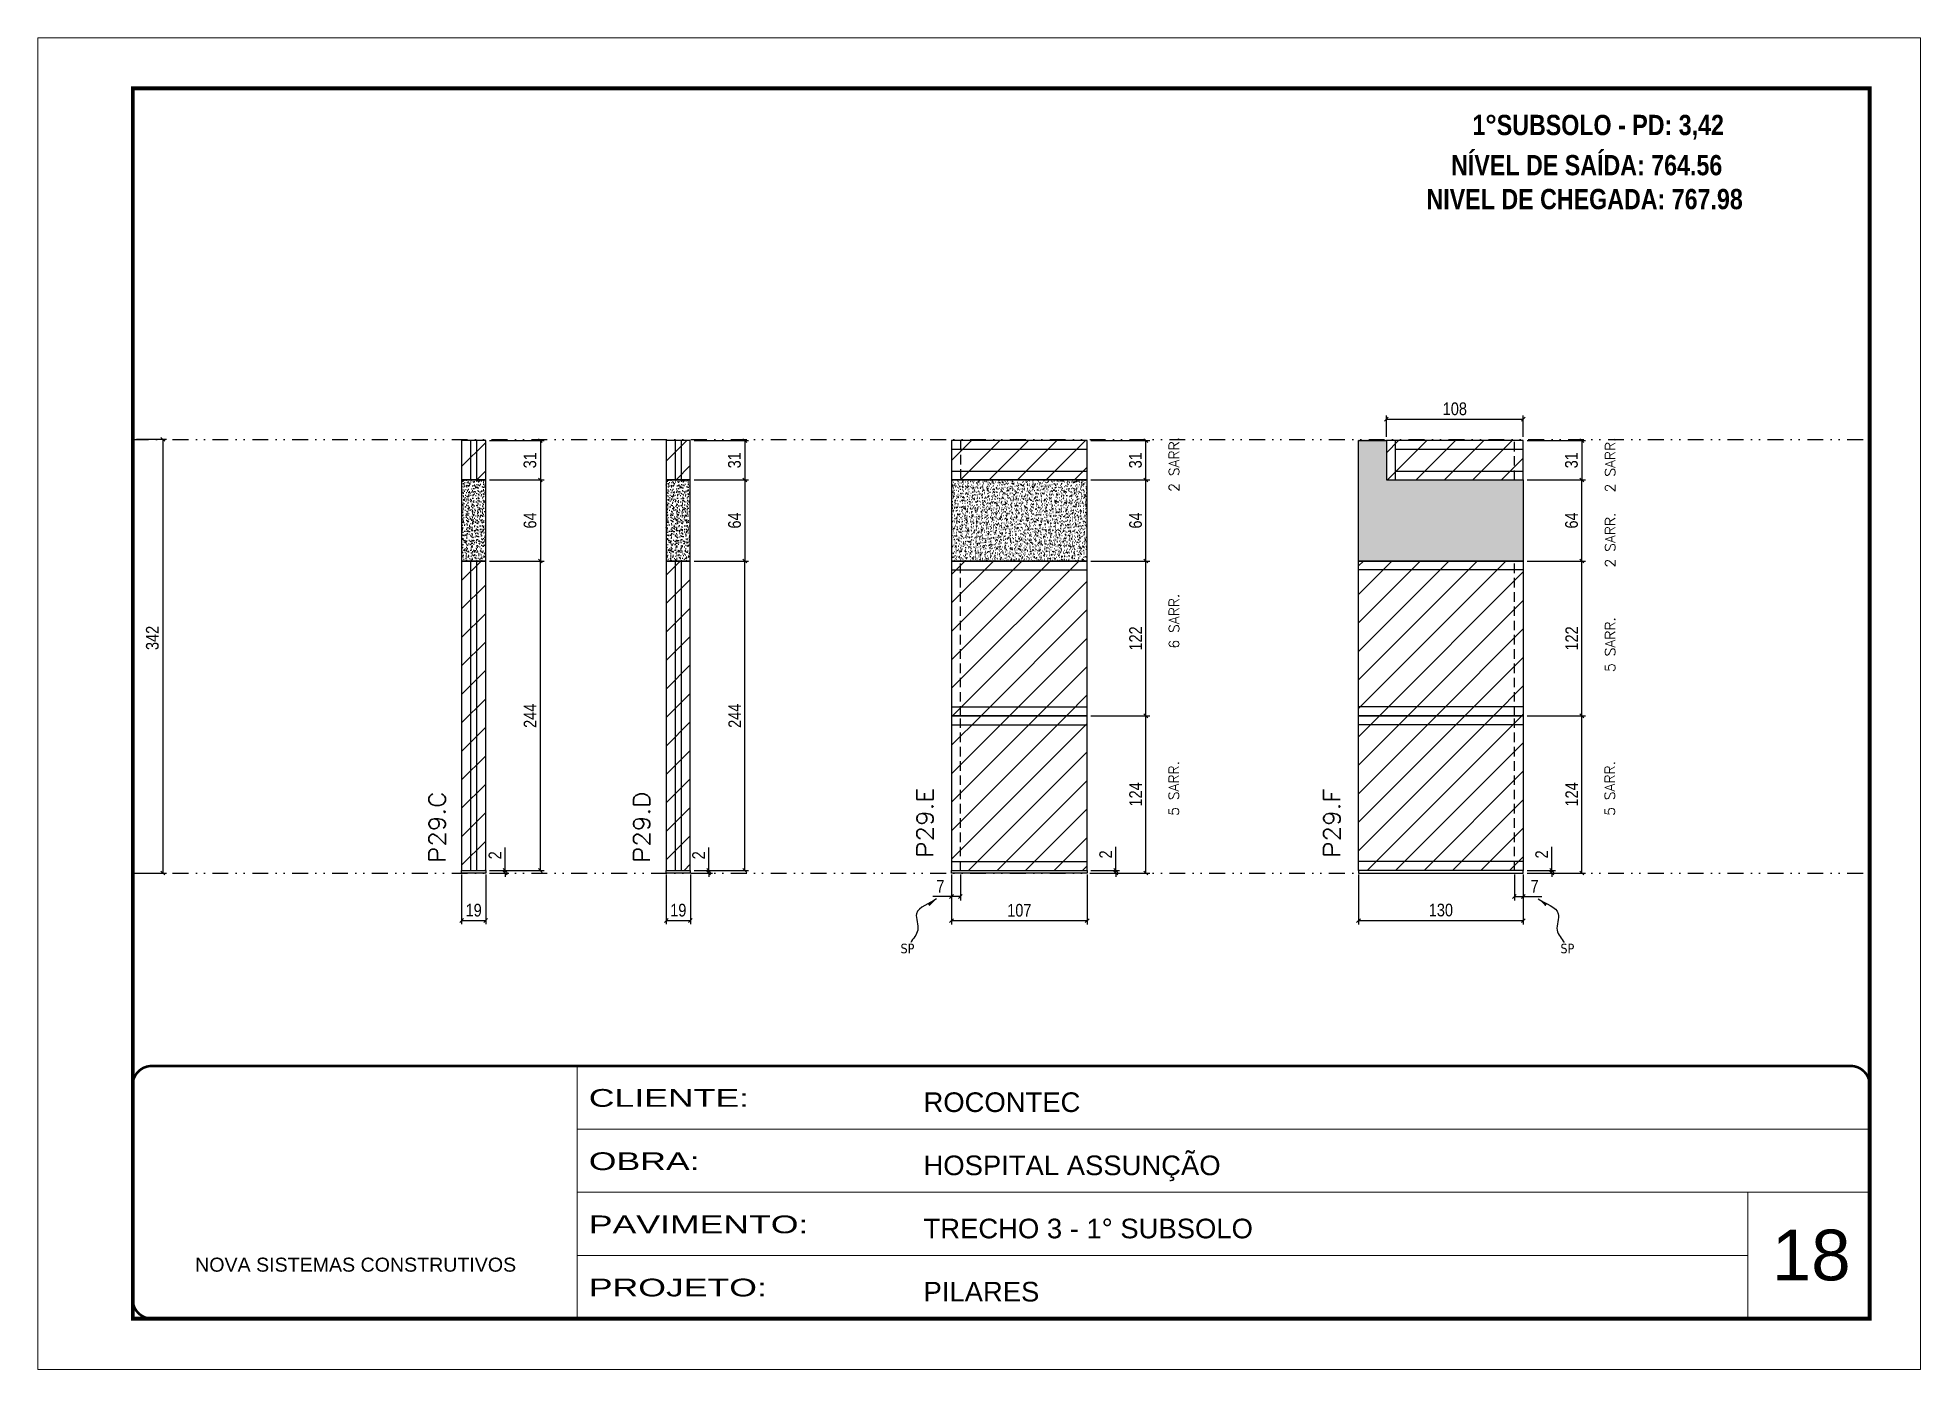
# Model space of a CAD drawing. Extents: x 2102 to 8383, y -13264 to 2718.
# Drawn here: x 3701 to 5186, y -2927 to -1877 of the extents above; entities that cross this region are included whole.
import ezdxf

# ---------------------------------------------------------------- set-up
doc = ezdxf.new("R2010")
doc.units = 0
for name, pattern in [('CONTINUO', [0]), ('DASHED', [0.75, 0.5, -0.25]), ('DIVIDE2', [0.625, 0.25, -0.125, 0, -0.125, 0, -0.125]), ('HIDDEN', [0.375, 0.25, -0.125])]:
    doc.linetypes.add(name, pattern=pattern)
for name, color, linetype, lineweight in [('CARIMBO', 255, 'Continuous', 9), ('Folhas', 255, 'Continuous', 9), ('Hachura', 251, 'Continuous', 9), ('SARRAFO DE PRESSAO', 251, 'DASHED', 9), ('Texto Seção', 7, 'Continuous', 15)]:
    doc.layers.add(name, color=color, linetype=linetype, lineweight=lineweight)
for name, color, linetype in [('COTA', 241, 'Continuous'), ('cotas', 4, 'Continuous'), ('NOMENCLATURA', 7, 'Continuous'), ('Nível', 160, 'Continuous'), ('Painéis', 200, 'Continuous'), ('SARR_2.2x7', 40, 'Continuous'), ('Sarrafo de Pressão', 42, 'HIDDEN'), ('texto', 7, 'Continuous')]:
    doc.layers.add(name, color=color, linetype=linetype)
doc.styles.add('ARIAL', font='arial.ttf')
doc.styles.add('COTA TECNICA', font='techl___.ttf', dxfattribs={"height": 10})
doc.styles.add('COTA TECNICA-50', font='techl___.ttf', dxfattribs={"height": 10})
doc.styles.add('REGUA-120', font='ROMANS.shx', dxfattribs={"height": 15})
doc.styles.add('ROMANC', font='techb___.ttf', dxfattribs={"height": 2.5})
doc.styles.add('ROMANS', font='romans.shx')
doc.styles.get("Standard").update_dxf_attribs({"font": 'arial.ttf'})
doc.styles.add('Tecnologia', font='')
doc.styles.get('Tecnologia').set_extended_font_data('Forgotten Futurist')
doc.dimstyles.new('COTA PAINEL-50', dxfattribs={"dimtxt": 10, "dimasz": 3, "dimexe": 3, "dimexo": 3, "dimgap": 3, "dimtad": 1, "dimdec": 1, "dimzin": 12, "dimdsep": 46, "dimtxsty": 'COTA TECNICA-50', "dimblk1": 'OBLIQUE', "dimblk2": 'OBLIQUE', "dimsah": 1, "dimcen": 0.9, "dimclrd": 4, "dimclre": 4, "dimclrt": 240, "dimadec": 1, "dimazin": 3, "dimtfac": 1, "dimtdec": 1, "dimtmove": 0, "dimatfit": 3, "dimfxl": 1, "dimtolj": 1, "dimtzin": 12, "dimarcsym": 0})
doc.dimstyles.new('PAINEL', dxfattribs={"dimtxt": 10, "dimasz": 3, "dimexe": 3, "dimexo": 3, "dimgap": 3, "dimtad": 1, "dimdec": 1, "dimzin": 12, "dimdsep": 46, "dimtxsty": 'COTA TECNICA', "dimblk1": 'OBLIQUE', "dimblk2": 'OBLIQUE', "dimsah": 1, "dimcen": 0.9, "dimclrd": 4, "dimclre": 4, "dimclrt": 240, "dimadec": 1, "dimazin": 3, "dimtfac": 1, "dimtdec": 1, "dimtmove": 0, "dimatfit": 3, "dimfxl": 1, "dimtolj": 1, "dimtzin": 12, "dimarcsym": 0})
doc.dimstyles.get("Standard").update_dxf_attribs({"dimtxt": 0.18, "dimasz": 0.18, "dimexe": 0.18, "dimexo": 0.0625, "dimgap": 0.09, "dimtad": 0, "dimtih": 1, "dimtoh": 1, "dimdec": 4, "dimzin": 0, "dimdsep": 46, "dimtxsty": 'Standard', "dimcen": 0.09, "dimadec": 0, "dimazin": 0, "dimtfac": 1, "dimtdec": 4, "dimtofl": 0, "dimtmove": 0, "dimatfit": 3, "dimfxl": 1, "dimtolj": 1, "dimtzin": 0, "dimarcsym": 0})
pattern_1 = [(45, (-126918.716, -32522.603), (-11.2253202, 11.2253202), [])]

msp = doc.modelspace()

# ---------------------------------------------------------------- texts
at = {"layer": 'CARIMBO', "style": 'ARIAL'}
msp.add_text('18', height=40, dxfattribs=at).set_placement((5068.64, -2856.55))
at = {"layer": 'NOMENCLATURA', "color": 2, "linetype": 'ByBlock', "style": 'ROMANC'}
for s, p in [('1°SUBSOLO - PD: 3,42', (4832.5, -1953.54)), ('NÍVEL DE SAÍDA: 764.56', (4815.69, -1985.21)), ('NIVEL DE CHEGADA: 767.98', (4796.26, -2011.97))]:
    msp.add_text(s, height=16, dxfattribs=at).set_placement(p)
at = {"layer": 'texto', "color": 0, "char_height": 7.5, "attachment_point": 5}
for insert in [(4386.86, -2594.91), (4907.37, -2594.91)]:
    msp.add_mtext('{\\fTahoma|b0|i0|c0|p34;\\C4;SP}', dxfattribs=dict(at, insert=insert))
at = {"layer": 'Texto Seção', "linetype": 'Continuous', "style": 'ROMANS'}
for s, p in [('2 SARR.', (4601.14, -2234.77)), ('2 SARR.', (4945.1, -2235.23)), ('2 SARR.', (4945.1, -2294.42)), ('6 SARR.', (4601.14, -2358.38)), ('5 SARR.', (4945.1, -2376.84)), ('5 SARR.', (4600.95, -2490.25)), ('5 SARR.', (4944.9, -2490.25))]:
    msp.add_text(s, height=8, rotation=90, dxfattribs=at).set_placement(p)
at = {"layer": 'Texto Seção', "style": 'REGUA-120', "width": 1.1}
for s, p in [('P29.C', (4022.43, -2527.52)), ('P29.D', (4183.78, -2527.52)), ('P29.E', (4407.17, -2523.35)), ('P29.F', (4728.13, -2523.35))]:
    msp.add_text(s, height=13, rotation=90, dxfattribs=at).set_placement(p)

# ---------------------------------------------------------------- blocks, each defined once
blk = doc.blocks.new('9999999999')
at = {"color": 30, "linetype": 'CONTINUO'}
for p, q in [((98564.6, 34230.2), (98564.6, 34429.4)), ((98564.6, 34379.6), (99584, 34379.6)), ((98564.6, 34329.8), (99488, 34329.8)), ((99584, 34329.8), (99488, 34329.8)), ((99488, 34329.8), (99488, 34230.2)), ((98564.6, 34280), (99488, 34280))]:
    blk.add_line(p, q, dxfattribs=at)
at = {"color": 30, "linetype": 'CONTINUO', "const_width": 2}
blk.add_lwpolyline([(99584, 34230.2), (99584, 34414.4, 0.414214), (99569, 34429.4), (98229, 34429.4, 0.414214), (98214, 34414.4), (98214, 34245.2, 0.414214), (98229, 34230.2), (99584, 34230.2)], format="xyb", dxfattribs=at)
at = {"layer": 'Folhas'}
blk.add_lwpolyline([(98139, 34190.2), (99624, 34190.2), (99624, 35240.2), (98139, 35240.2)], close=True, dxfattribs=at)
at = {"layer": 'Folhas', "color": 30, "const_width": 3}
blk.add_lwpolyline([(98214, 34230.2), (99584, 34230.2), (99584, 35200.2), (98214, 35200.2)], close=True, dxfattribs=at)
at = {"color": 7, "linetype": 'Continuous', "ltscale": 5, "style": 'ARIAL'}
for s, height, p in [('ROCONTEC', 15.48, (98837.7, 34393.1)), ('HOSPITAL ASSUNÇÃO', 15.483, (98837.7, 34343.3)), ('TRECHO 3 - 1° SUBSOLO', 15.483, (98837.7, 34293.5)), ('NOVA SISTEMAS CONSTRUTIVOS', 11.059, (98263.2, 34267.2)), ('PILARES', 15.48, (98837.7, 34243.7))]:
    blk.add_text(s, height=height, dxfattribs=at).set_placement(p)
at = {"layer": 'Folhas', "color": 7, "style": 'Tecnologia', "width": 1.5}
for s, p in [('CLIENTE:', (98573.7, 34397.2)), ('OBRA:', (98573.7, 34347.3)), ('PAVIMENTO:', (98573.7, 34297.5)), ('PROJETO:', (98573.7, 34247.7))]:
    blk.add_text(s, height=14, dxfattribs=at).set_placement(p)
blk = doc.blocks.new('_Oblique')
at = {"color": 0, "linetype": 'ByBlock', "lineweight": -2}
blk.add_line((-0.5, -0.5), (0.5, 0.5), dxfattribs=at)
blk = doc.blocks.new('*D1026')
at = {"layer": 'cotas', "color": 4, "linetype": 'ByBlock', "lineweight": -2, "transparency": 16777216}
for p, q in [((3778.8, -2193.4), (3802.5, -2193.4)), ((3799.5, -2193.4), (3799.5, -2535.4)), ((3778.8, -2535.4), (3802.5, -2535.4))]:
    blk.add_line(p, q, dxfattribs=at)
at = {"layer": 'Defpoints', "color": 0, "linetype": 'ByBlock', "transparency": 16777216}
for p in [(3775.8, -2193.4), (3775.8, -2535.4), (3799.5, -2535.4)]:
    blk.add_point(p, dxfattribs=at)
at = {"layer": 'cotas', "color": 4, "linetype": 'ByBlock', "lineweight": -2, "transparency": 16777216, "xscale": 3, "yscale": 3, "zscale": 3}
for p, rotation in [((3799.5, -2193.4), 90), ((3799.5, -2535.4), 270)]:
    blk.add_blockref('_Oblique', p, dxfattribs=dict(at, rotation=rotation))
at = {"layer": 'cotas', "color": 240, "linetype": 'ByBlock', "transparency": 16777216, "insert": (3791.3, -2350), "char_height": 10, "attachment_point": 5, "rotation": 90, "style": 'COTA TECNICA'}
blk.add_mtext('\\A1;342', dxfattribs=at)
blk = doc.blocks.new('*D228')
at = {"layer": 'COTA', "color": 4, "lineweight": -2, "transparency": 16777216}
for p, q in [((4421.6, -2536.4), (4421.6, -2575.9)), ((4528.6, -2536.4), (4528.6, -2575.9)), ((4421.6, -2572.9), (4528.6, -2572.9))]:
    blk.add_line(p, q, dxfattribs=at)
at = {"layer": 'Defpoints', "color": 0, "transparency": 16777216}
for p in [(4421.6, -2533.4), (4528.6, -2533.4), (4528.6, -2572.9)]:
    blk.add_point(p, dxfattribs=at)
at = {"layer": 'COTA', "color": 4, "lineweight": -2, "transparency": 16777216, "xscale": 3, "yscale": 3, "zscale": 3, "rotation": 180}
blk.add_blockref('_Oblique', (4421.6, -2572.9), dxfattribs=at)
at = {"layer": 'COTA', "color": 4, "lineweight": -2, "transparency": 16777216, "xscale": 3, "yscale": 3, "zscale": 3}
blk.add_blockref('_Oblique', (4528.6, -2572.9), dxfattribs=at)
at = {"layer": 'COTA', "color": 240, "transparency": 16777216, "insert": (4475.1, -2564.8), "char_height": 10, "attachment_point": 5, "style": 'COTA TECNICA'}
blk.add_mtext('\\A1;107', dxfattribs=at)
blk = doc.blocks.new('*D229')
at = {"layer": 'COTA', "color": 4, "lineweight": -2, "transparency": 16777216}
for p, q in [((4531.6, -2225.4), (4577.9, -2225.4)), ((4574.9, -2289.4), (4574.9, -2225.4)), ((4531.6, -2289.4), (4577.9, -2289.4))]:
    blk.add_line(p, q, dxfattribs=at)
at = {"layer": 'Defpoints', "color": 0, "transparency": 16777216}
for p in [(4528.6, -2225.4), (4574.9, -2225.4), (4528.6, -2289.4)]:
    blk.add_point(p, dxfattribs=at)
at = {"layer": 'COTA', "color": 4, "lineweight": -2, "transparency": 16777216, "xscale": 3, "yscale": 3, "zscale": 3}
for p, rotation in [((4574.9, -2225.4), 90), ((4574.9, -2289.4), 270)]:
    blk.add_blockref('_Oblique', p, dxfattribs=dict(at, rotation=rotation))
at = {"layer": 'COTA', "color": 240, "transparency": 16777216, "insert": (4566.8, -2257.4), "char_height": 10, "attachment_point": 5, "rotation": 90, "style": 'COTA TECNICA'}
blk.add_mtext('\\A1;64', dxfattribs=at)
blk = doc.blocks.new('*D230')
at = {"layer": 'COTA', "color": 4, "lineweight": -2, "transparency": 16777216}
for p, q in [((4421.6, -2538.4), (4421.6, -2556.9)), ((4428.6, -2536.4), (4428.6, -2556.9)), ((4421.6, -2553.9), (4406.9, -2553.9)), ((4428.6, -2553.9), (4421.6, -2553.9))]:
    blk.add_line(p, q, dxfattribs=at)
at = {"layer": 'Defpoints', "color": 0, "transparency": 16777216}
for p in [(4421.6, -2535.4), (4428.6, -2533.4), (4421.6, -2553.9)]:
    blk.add_point(p, dxfattribs=at)
at = {"layer": 'COTA', "color": 4, "lineweight": -2, "transparency": 16777216, "xscale": 3, "yscale": 3, "zscale": 3, "rotation": 180}
blk.add_blockref('_Oblique', (4421.6, -2553.9), dxfattribs=at)
at = {"layer": 'COTA', "color": 4, "lineweight": -2, "transparency": 16777216, "xscale": 3, "yscale": 3, "zscale": 3}
blk.add_blockref('_Oblique', (4428.6, -2553.9), dxfattribs=at)
at = {"layer": 'COTA', "color": 240, "transparency": 16777216, "insert": (4412.8, -2545.9), "char_height": 10, "attachment_point": 5, "style": 'COTA TECNICA-50'}
blk.add_mtext('\\A1;7', dxfattribs=at)
blk = doc.blocks.new('*D231')
at = {"layer": 'COTA', "color": 4, "lineweight": -2, "transparency": 16777216}
for p, q in [((4531.6, -2411.4), (4577.9, -2411.4)), ((4574.9, -2535.4), (4574.9, -2411.4)), ((4531.6, -2535.4), (4577.9, -2535.4))]:
    blk.add_line(p, q, dxfattribs=at)
at = {"layer": 'Defpoints', "color": 0, "transparency": 16777216}
for p in [(4528.6, -2411.4), (4574.9, -2411.4), (4528.6, -2535.4)]:
    blk.add_point(p, dxfattribs=at)
at = {"layer": 'COTA', "color": 4, "lineweight": -2, "transparency": 16777216, "xscale": 3, "yscale": 3, "zscale": 3}
for p, rotation in [((4574.9, -2411.4), 90), ((4574.9, -2535.4), 270)]:
    blk.add_blockref('_Oblique', p, dxfattribs=dict(at, rotation=rotation))
at = {"layer": 'COTA', "color": 240, "transparency": 16777216, "insert": (4566.8, -2473.4), "char_height": 10, "attachment_point": 5, "rotation": 90, "style": 'COTA TECNICA-50'}
blk.add_mtext('\\A1;124', dxfattribs=at)
blk = doc.blocks.new('*D232')
at = {"layer": 'COTA', "color": 4, "lineweight": -2, "transparency": 16777216}
for p, q in [((4551.2, -2533.4), (4551.2, -2514.6)), ((4531.6, -2533.4), (4554.2, -2533.4)), ((4531.6, -2535.4), (4554.2, -2535.4)), ((4551.2, -2535.4), (4551.2, -2533.4)), ((4551.2, -2535.4), (4551.2, -2538.4))]:
    blk.add_line(p, q, dxfattribs=at)
at = {"layer": 'Defpoints', "color": 0, "transparency": 16777216}
for p in [(4528.6, -2533.4), (4528.6, -2535.4), (4551.2, -2535.4)]:
    blk.add_point(p, dxfattribs=at)
at = {"layer": 'COTA', "color": 4, "lineweight": -2, "transparency": 16777216, "xscale": 3, "yscale": 3, "zscale": 3}
for p, rotation in [((4551.2, -2533.4), 270), ((4551.2, -2535.4), 90)]:
    blk.add_blockref('_Oblique', p, dxfattribs=dict(at, rotation=rotation))
at = {"layer": 'COTA', "color": 240, "transparency": 16777216, "insert": (4543.2, -2520.7), "char_height": 10, "attachment_point": 5, "rotation": 90, "style": 'COTA TECNICA-50'}
blk.add_mtext('\\A1;2', dxfattribs=at)
blk = doc.blocks.new('*D233')
at = {"layer": 'COTA', "color": 4, "linetype": 'ByBlock', "lineweight": -2, "transparency": 16777216}
for p, q in [((4531.6, -2289.4), (4577.9, -2289.4)), ((4574.9, -2411.4), (4574.9, -2289.4)), ((4531.6, -2411.4), (4577.9, -2411.4))]:
    blk.add_line(p, q, dxfattribs=at)
at = {"layer": 'Defpoints', "color": 0, "linetype": 'ByBlock', "transparency": 16777216}
for p in [(4528.6, -2289.4), (4574.9, -2289.4), (4528.6, -2411.4)]:
    blk.add_point(p, dxfattribs=at)
at = {"layer": 'COTA', "color": 4, "linetype": 'ByBlock', "lineweight": -2, "transparency": 16777216, "xscale": 3, "yscale": 3, "zscale": 3}
for p, rotation in [((4574.9, -2289.4), 90), ((4574.9, -2411.4), 270)]:
    blk.add_blockref('_Oblique', p, dxfattribs=dict(at, rotation=rotation))
at = {"layer": 'COTA', "color": 240, "linetype": 'ByBlock', "transparency": 16777216, "insert": (4566.8, -2350.4), "char_height": 10, "attachment_point": 5, "rotation": 90, "style": 'COTA TECNICA'}
blk.add_mtext('\\A1;122', dxfattribs=at)
blk = doc.blocks.new('*D234')
at = {"layer": 'COTA', "color": 4, "lineweight": -2, "transparency": 16777216}
for p, q in [((4742.6, -2536.4), (4742.6, -2575.9)), ((4872.6, -2536.4), (4872.6, -2575.9)), ((4742.6, -2572.9), (4872.6, -2572.9))]:
    blk.add_line(p, q, dxfattribs=at)
at = {"layer": 'Defpoints', "color": 0, "transparency": 16777216}
for p in [(4742.6, -2533.4), (4872.6, -2533.4), (4872.6, -2572.9)]:
    blk.add_point(p, dxfattribs=at)
at = {"layer": 'COTA', "color": 4, "lineweight": -2, "transparency": 16777216, "xscale": 3, "yscale": 3, "zscale": 3, "rotation": 180}
blk.add_blockref('_Oblique', (4742.6, -2572.9), dxfattribs=at)
at = {"layer": 'COTA', "color": 4, "lineweight": -2, "transparency": 16777216, "xscale": 3, "yscale": 3, "zscale": 3}
blk.add_blockref('_Oblique', (4872.6, -2572.9), dxfattribs=at)
at = {"layer": 'COTA', "color": 240, "transparency": 16777216, "insert": (4807.6, -2564.6), "char_height": 10, "attachment_point": 5, "style": 'COTA TECNICA'}
blk.add_mtext('\\A1;130', dxfattribs=at)
blk = doc.blocks.new('*D235')
at = {"layer": 'COTA', "color": 4, "lineweight": -2, "transparency": 16777216}
for p, q in [((4875.6, -2225.4), (4921.8, -2225.4)), ((4918.8, -2289.4), (4918.8, -2225.4)), ((4875.6, -2289.4), (4921.8, -2289.4))]:
    blk.add_line(p, q, dxfattribs=at)
at = {"layer": 'Defpoints', "color": 0, "transparency": 16777216}
for p in [(4872.6, -2225.4), (4918.8, -2225.4), (4872.6, -2289.4)]:
    blk.add_point(p, dxfattribs=at)
at = {"layer": 'COTA', "color": 4, "lineweight": -2, "transparency": 16777216, "xscale": 3, "yscale": 3, "zscale": 3}
for p, rotation in [((4918.8, -2225.4), 90), ((4918.8, -2289.4), 270)]:
    blk.add_blockref('_Oblique', p, dxfattribs=dict(at, rotation=rotation))
at = {"layer": 'COTA', "color": 240, "transparency": 16777216, "insert": (4910.7, -2257.4), "char_height": 10, "attachment_point": 5, "rotation": 90, "style": 'COTA TECNICA'}
blk.add_mtext('\\A1;64', dxfattribs=at)
blk = doc.blocks.new('*D236')
at = {"layer": 'COTA', "color": 4, "lineweight": -2, "transparency": 16777216}
for p, q in [((4865.6, -2536.4), (4865.6, -2556.9)), ((4872.6, -2538.4), (4872.6, -2556.9)), ((4865.6, -2553.9), (4872.6, -2553.9)), ((4872.6, -2553.9), (4887.3, -2553.9))]:
    blk.add_line(p, q, dxfattribs=at)
at = {"layer": 'Defpoints', "color": 0, "transparency": 16777216}
for p in [(4865.6, -2533.4), (4872.6, -2535.4), (4872.6, -2553.9)]:
    blk.add_point(p, dxfattribs=at)
at = {"layer": 'COTA', "color": 4, "lineweight": -2, "transparency": 16777216, "xscale": 3, "yscale": 3, "zscale": 3, "rotation": 180}
blk.add_blockref('_Oblique', (4865.6, -2553.9), dxfattribs=at)
at = {"layer": 'COTA', "color": 4, "lineweight": -2, "transparency": 16777216, "xscale": 3, "yscale": 3, "zscale": 3}
blk.add_blockref('_Oblique', (4872.6, -2553.9), dxfattribs=at)
at = {"layer": 'COTA', "color": 240, "transparency": 16777216, "insert": (4881.5, -2545.9), "char_height": 10, "attachment_point": 5, "style": 'COTA TECNICA-50'}
blk.add_mtext('\\A1;7', dxfattribs=at)
blk = doc.blocks.new('*D237')
at = {"layer": 'COTA', "color": 4, "lineweight": -2, "transparency": 16777216}
for p, q in [((4875.6, -2411.4), (4921.8, -2411.4)), ((4918.8, -2535.4), (4918.8, -2411.4)), ((4875.6, -2535.4), (4921.8, -2535.4))]:
    blk.add_line(p, q, dxfattribs=at)
at = {"layer": 'Defpoints', "color": 0, "transparency": 16777216}
for p in [(4872.6, -2411.4), (4918.8, -2411.4), (4872.6, -2535.4)]:
    blk.add_point(p, dxfattribs=at)
at = {"layer": 'COTA', "color": 4, "lineweight": -2, "transparency": 16777216, "xscale": 3, "yscale": 3, "zscale": 3}
for p, rotation in [((4918.8, -2411.4), 90), ((4918.8, -2535.4), 270)]:
    blk.add_blockref('_Oblique', p, dxfattribs=dict(at, rotation=rotation))
at = {"layer": 'COTA', "color": 240, "transparency": 16777216, "insert": (4910.8, -2473.4), "char_height": 10, "attachment_point": 5, "rotation": 90, "style": 'COTA TECNICA-50'}
blk.add_mtext('\\A1;124', dxfattribs=at)
blk = doc.blocks.new('*D238')
at = {"layer": 'COTA', "color": 4, "lineweight": -2, "transparency": 16777216}
for p, q in [((4895.1, -2533.4), (4895.1, -2514.6)), ((4875.6, -2533.4), (4898.1, -2533.4)), ((4875.6, -2535.4), (4898.1, -2535.4)), ((4895.1, -2535.4), (4895.1, -2533.4)), ((4895.1, -2535.4), (4895.1, -2538.4))]:
    blk.add_line(p, q, dxfattribs=at)
at = {"layer": 'Defpoints', "color": 0, "transparency": 16777216}
for p in [(4872.6, -2533.4), (4872.6, -2535.4), (4895.1, -2535.4)]:
    blk.add_point(p, dxfattribs=at)
at = {"layer": 'COTA', "color": 4, "lineweight": -2, "transparency": 16777216, "xscale": 3, "yscale": 3, "zscale": 3}
for p, rotation in [((4895.1, -2533.4), 270), ((4895.1, -2535.4), 90)]:
    blk.add_blockref('_Oblique', p, dxfattribs=dict(at, rotation=rotation))
at = {"layer": 'COTA', "color": 240, "transparency": 16777216, "insert": (4887.1, -2520.7), "char_height": 10, "attachment_point": 5, "rotation": 90, "style": 'COTA TECNICA-50'}
blk.add_mtext('\\A1;2', dxfattribs=at)
blk = doc.blocks.new('*D239')
at = {"layer": 'COTA', "color": 4, "linetype": 'ByBlock', "lineweight": -2, "transparency": 16777216}
for p, q in [((4875.6, -2289.4), (4921.8, -2289.4)), ((4918.8, -2411.4), (4918.8, -2289.4)), ((4875.6, -2411.4), (4921.8, -2411.4))]:
    blk.add_line(p, q, dxfattribs=at)
at = {"layer": 'Defpoints', "color": 0, "linetype": 'ByBlock', "transparency": 16777216}
for p in [(4872.6, -2289.4), (4918.8, -2289.4), (4872.6, -2411.4)]:
    blk.add_point(p, dxfattribs=at)
at = {"layer": 'COTA', "color": 4, "linetype": 'ByBlock', "lineweight": -2, "transparency": 16777216, "xscale": 3, "yscale": 3, "zscale": 3}
for p, rotation in [((4918.8, -2289.4), 90), ((4918.8, -2411.4), 270)]:
    blk.add_blockref('_Oblique', p, dxfattribs=dict(at, rotation=rotation))
at = {"layer": 'COTA', "color": 240, "linetype": 'ByBlock', "transparency": 16777216, "insert": (4910.8, -2350.4), "char_height": 10, "attachment_point": 5, "rotation": 90, "style": 'COTA TECNICA'}
blk.add_mtext('\\A1;122', dxfattribs=at)
blk = doc.blocks.new('*D240')
at = {"layer": 'COTA', "color": 4, "lineweight": -2, "transparency": 16777216}
for p, q in [((4035.2, -2536.4), (4035.2, -2575.8)), ((4054.2, -2536.4), (4054.2, -2575.8)), ((4035.2, -2572.8), (4054.2, -2572.8))]:
    blk.add_line(p, q, dxfattribs=at)
at = {"layer": 'Defpoints', "color": 0, "transparency": 16777216}
for p in [(4035.2, -2533.4), (4054.2, -2533.4), (4054.2, -2572.8)]:
    blk.add_point(p, dxfattribs=at)
at = {"layer": 'COTA', "color": 4, "lineweight": -2, "transparency": 16777216, "xscale": 3, "yscale": 3, "zscale": 3, "rotation": 180}
blk.add_blockref('_Oblique', (4035.2, -2572.8), dxfattribs=at)
at = {"layer": 'COTA', "color": 4, "lineweight": -2, "transparency": 16777216, "xscale": 3, "yscale": 3, "zscale": 3}
blk.add_blockref('_Oblique', (4054.2, -2572.8), dxfattribs=at)
at = {"layer": 'COTA', "color": 240, "transparency": 16777216, "insert": (4044.7, -2564.7), "char_height": 10, "attachment_point": 5, "style": 'COTA TECNICA'}
blk.add_mtext('\\A1;19', dxfattribs=at)
blk = doc.blocks.new('*D241')
at = {"layer": 'COTA', "color": 4, "lineweight": -2, "transparency": 16777216}
for p, q in [((4069.5, -2533.4), (4069.5, -2515.3)), ((4057.2, -2533.4), (4072.5, -2533.4)), ((4057.2, -2535.4), (4072.5, -2535.4)), ((4069.5, -2535.4), (4069.5, -2533.4)), ((4069.5, -2535.4), (4069.5, -2538.4))]:
    blk.add_line(p, q, dxfattribs=at)
at = {"layer": 'Defpoints', "color": 0, "transparency": 16777216}
for p in [(4054.2, -2533.4), (4054.2, -2535.4), (4069.5, -2533.4)]:
    blk.add_point(p, dxfattribs=at)
at = {"layer": 'COTA', "color": 4, "lineweight": -2, "transparency": 16777216, "xscale": 3, "yscale": 3, "zscale": 3}
for p, rotation in [((4069.5, -2533.4), 270), ((4069.5, -2535.4), 90)]:
    blk.add_blockref('_Oblique', p, dxfattribs=dict(at, rotation=rotation))
at = {"layer": 'COTA', "color": 240, "transparency": 16777216, "insert": (4061.5, -2521.4), "char_height": 10, "attachment_point": 5, "rotation": 90, "style": 'COTA TECNICA-50'}
blk.add_mtext('\\A1;2', dxfattribs=at)
blk = doc.blocks.new('*D1027')
at = {"layer": 'COTA', "color": 4, "linetype": 'ByBlock', "lineweight": -2, "transparency": 16777216}
for p, q in [((4057.2, -2225.4), (4100.3, -2225.4)), ((4097.3, -2225.4), (4097.3, -2289.4)), ((4057.2, -2289.4), (4100.3, -2289.4))]:
    blk.add_line(p, q, dxfattribs=at)
at = {"layer": 'Defpoints', "color": 0, "linetype": 'ByBlock', "transparency": 16777216}
for p in [(4054.2, -2225.4), (4054.2, -2289.4), (4097.3, -2289.4)]:
    blk.add_point(p, dxfattribs=at)
at = {"layer": 'COTA', "color": 4, "linetype": 'ByBlock', "lineweight": -2, "transparency": 16777216, "xscale": 3, "yscale": 3, "zscale": 3}
for p, rotation in [((4097.3, -2225.4), 90), ((4097.3, -2289.4), 270)]:
    blk.add_blockref('_Oblique', p, dxfattribs=dict(at, rotation=rotation))
at = {"layer": 'COTA', "color": 240, "linetype": 'ByBlock', "transparency": 16777216, "insert": (4089.2, -2257.4), "char_height": 10, "attachment_point": 5, "rotation": 90, "style": 'COTA TECNICA'}
blk.add_mtext('\\A1;64', dxfattribs=at)
blk = doc.blocks.new('*D1028')
at = {"layer": 'COTA', "color": 4, "linetype": 'ByBlock', "lineweight": -2, "transparency": 16777216}
for p, q in [((4057.2, -2289.4), (4100.3, -2289.4)), ((4097.3, -2533.4), (4097.3, -2289.4)), ((4057.2, -2533.4), (4100.3, -2533.4))]:
    blk.add_line(p, q, dxfattribs=at)
at = {"layer": 'Defpoints', "color": 0, "linetype": 'ByBlock', "transparency": 16777216}
for p in [(4054.2, -2289.4), (4097.3, -2289.4), (4054.2, -2533.4)]:
    blk.add_point(p, dxfattribs=at)
at = {"layer": 'COTA', "color": 4, "linetype": 'ByBlock', "lineweight": -2, "transparency": 16777216, "xscale": 3, "yscale": 3, "zscale": 3}
for p, rotation in [((4097.3, -2289.4), 90), ((4097.3, -2533.4), 270)]:
    blk.add_blockref('_Oblique', p, dxfattribs=dict(at, rotation=rotation))
at = {"layer": 'COTA', "color": 240, "linetype": 'ByBlock', "transparency": 16777216, "insert": (4089.2, -2411.4), "char_height": 10, "attachment_point": 5, "rotation": 90, "style": 'COTA TECNICA'}
blk.add_mtext('\\A1;244', dxfattribs=at)
blk = doc.blocks.new('*D242')
at = {"layer": 'COTA', "color": 4, "lineweight": -2, "transparency": 16777216}
for p, q in [((4196.6, -2536.4), (4196.6, -2575.8)), ((4215.6, -2536.4), (4215.6, -2575.8)), ((4196.6, -2572.8), (4215.6, -2572.8))]:
    blk.add_line(p, q, dxfattribs=at)
at = {"layer": 'Defpoints', "color": 0, "transparency": 16777216}
for p in [(4196.6, -2533.4), (4215.6, -2533.4), (4215.6, -2572.8)]:
    blk.add_point(p, dxfattribs=at)
at = {"layer": 'COTA', "color": 4, "lineweight": -2, "transparency": 16777216, "xscale": 3, "yscale": 3, "zscale": 3, "rotation": 180}
blk.add_blockref('_Oblique', (4196.6, -2572.8), dxfattribs=at)
at = {"layer": 'COTA', "color": 4, "lineweight": -2, "transparency": 16777216, "xscale": 3, "yscale": 3, "zscale": 3}
blk.add_blockref('_Oblique', (4215.6, -2572.8), dxfattribs=at)
at = {"layer": 'COTA', "color": 240, "transparency": 16777216, "insert": (4206.1, -2564.7), "char_height": 10, "attachment_point": 5, "style": 'COTA TECNICA'}
blk.add_mtext('\\A1;19', dxfattribs=at)
blk = doc.blocks.new('*D243')
at = {"layer": 'COTA', "color": 4, "lineweight": -2, "transparency": 16777216}
for p, q in [((4230.1, -2533.4), (4230.1, -2515.3)), ((4218.6, -2533.4), (4233.1, -2533.4)), ((4218.6, -2535.4), (4233.1, -2535.4)), ((4230.1, -2535.4), (4230.1, -2533.4)), ((4230.1, -2535.4), (4230.1, -2538.4))]:
    blk.add_line(p, q, dxfattribs=at)
at = {"layer": 'Defpoints', "color": 0, "transparency": 16777216}
for p in [(4215.6, -2533.4), (4215.6, -2535.4), (4230.1, -2533.4)]:
    blk.add_point(p, dxfattribs=at)
at = {"layer": 'COTA', "color": 4, "lineweight": -2, "transparency": 16777216, "xscale": 3, "yscale": 3, "zscale": 3}
for p, rotation in [((4230.1, -2533.4), 270), ((4230.1, -2535.4), 90)]:
    blk.add_blockref('_Oblique', p, dxfattribs=dict(at, rotation=rotation))
at = {"layer": 'COTA', "color": 240, "transparency": 16777216, "insert": (4222.1, -2521.4), "char_height": 10, "attachment_point": 5, "rotation": 90, "style": 'COTA TECNICA-50'}
blk.add_mtext('\\A1;2', dxfattribs=at)
blk = doc.blocks.new('*D1029')
at = {"layer": 'COTA', "color": 4, "linetype": 'ByBlock', "lineweight": -2, "transparency": 16777216}
for p, q in [((4218.6, -2225.4), (4261.6, -2225.4)), ((4258.6, -2225.4), (4258.6, -2289.4)), ((4218.6, -2289.4), (4261.6, -2289.4))]:
    blk.add_line(p, q, dxfattribs=at)
at = {"layer": 'Defpoints', "color": 0, "linetype": 'ByBlock', "transparency": 16777216}
for p in [(4215.6, -2225.4), (4215.6, -2289.4), (4258.6, -2289.4)]:
    blk.add_point(p, dxfattribs=at)
at = {"layer": 'COTA', "color": 4, "linetype": 'ByBlock', "lineweight": -2, "transparency": 16777216, "xscale": 3, "yscale": 3, "zscale": 3}
for p, rotation in [((4258.6, -2225.4), 90), ((4258.6, -2289.4), 270)]:
    blk.add_blockref('_Oblique', p, dxfattribs=dict(at, rotation=rotation))
at = {"layer": 'COTA', "color": 240, "linetype": 'ByBlock', "transparency": 16777216, "insert": (4250.5, -2257.4), "char_height": 10, "attachment_point": 5, "rotation": 90, "style": 'COTA TECNICA'}
blk.add_mtext('\\A1;64', dxfattribs=at)
blk = doc.blocks.new('*D1030')
at = {"layer": 'COTA', "color": 4, "linetype": 'ByBlock', "lineweight": -2, "transparency": 16777216}
for p, q in [((4218.6, -2289.4), (4261.6, -2289.4)), ((4258.6, -2533.4), (4258.6, -2289.4)), ((4218.6, -2533.4), (4261.6, -2533.4))]:
    blk.add_line(p, q, dxfattribs=at)
at = {"layer": 'Defpoints', "color": 0, "linetype": 'ByBlock', "transparency": 16777216}
for p in [(4215.6, -2289.4), (4258.6, -2289.4), (4215.6, -2533.4)]:
    blk.add_point(p, dxfattribs=at)
at = {"layer": 'COTA', "color": 4, "linetype": 'ByBlock', "lineweight": -2, "transparency": 16777216, "xscale": 3, "yscale": 3, "zscale": 3}
for p, rotation in [((4258.6, -2289.4), 90), ((4258.6, -2533.4), 270)]:
    blk.add_blockref('_Oblique', p, dxfattribs=dict(at, rotation=rotation))
at = {"layer": 'COTA', "color": 240, "linetype": 'ByBlock', "transparency": 16777216, "insert": (4250.6, -2411.4), "char_height": 10, "attachment_point": 5, "rotation": 90, "style": 'COTA TECNICA'}
blk.add_mtext('\\A1;244', dxfattribs=at)
blk = doc.blocks.new('*D203')
at = {"layer": 'COTA', "color": 4, "linetype": 'ByBlock', "lineweight": -2, "transparency": 16777216}
for p, q in [((4057.2, -2194.4), (4100.3, -2194.4)), ((4097.3, -2194.4), (4097.3, -2225.4)), ((4057.2, -2225.4), (4100.3, -2225.4))]:
    blk.add_line(p, q, dxfattribs=at)
at = {"layer": 'Defpoints', "color": 0, "linetype": 'ByBlock', "transparency": 16777216}
for p in [(4054.2, -2194.4), (4054.2, -2225.4), (4097.3, -2225.4)]:
    blk.add_point(p, dxfattribs=at)
at = {"layer": 'COTA', "color": 4, "linetype": 'ByBlock', "lineweight": -2, "transparency": 16777216, "xscale": 3, "yscale": 3, "zscale": 3}
for p, rotation in [((4097.3, -2194.4), 90), ((4097.3, -2225.4), 270)]:
    blk.add_blockref('_Oblique', p, dxfattribs=dict(at, rotation=rotation))
at = {"layer": 'COTA', "color": 240, "linetype": 'ByBlock', "transparency": 16777216, "insert": (4089.1, -2209.9), "char_height": 10, "attachment_point": 5, "rotation": 90, "style": 'COTA TECNICA'}
blk.add_mtext('\\A1;31', dxfattribs=at)
blk = doc.blocks.new('*D204')
at = {"layer": 'COTA', "color": 4, "linetype": 'ByBlock', "lineweight": -2, "transparency": 16777216}
for p, q in [((4218.6, -2194.4), (4261.6, -2194.4)), ((4258.6, -2194.4), (4258.6, -2225.4)), ((4218.6, -2225.4), (4261.6, -2225.4))]:
    blk.add_line(p, q, dxfattribs=at)
at = {"layer": 'Defpoints', "color": 0, "linetype": 'ByBlock', "transparency": 16777216}
for p in [(4215.6, -2194.4), (4215.6, -2225.4), (4258.6, -2225.4)]:
    blk.add_point(p, dxfattribs=at)
at = {"layer": 'COTA', "color": 4, "linetype": 'ByBlock', "lineweight": -2, "transparency": 16777216, "xscale": 3, "yscale": 3, "zscale": 3}
for p, rotation in [((4258.6, -2194.4), 90), ((4258.6, -2225.4), 270)]:
    blk.add_blockref('_Oblique', p, dxfattribs=dict(at, rotation=rotation))
at = {"layer": 'COTA', "color": 240, "linetype": 'ByBlock', "transparency": 16777216, "insert": (4250.4, -2209.9), "char_height": 10, "attachment_point": 5, "rotation": 90, "style": 'COTA TECNICA'}
blk.add_mtext('\\A1;31', dxfattribs=at)
blk = doc.blocks.new('*D205')
at = {"layer": 'COTA', "color": 4, "linetype": 'ByBlock', "lineweight": -2, "transparency": 16777216}
for p, q in [((4531.6, -2194.4), (4577.9, -2194.4)), ((4574.9, -2225.4), (4574.9, -2194.4)), ((4531.6, -2225.4), (4577.9, -2225.4))]:
    blk.add_line(p, q, dxfattribs=at)
at = {"layer": 'Defpoints', "color": 0, "linetype": 'ByBlock', "transparency": 16777216}
for p in [(4528.6, -2194.4), (4574.9, -2194.4), (4528.6, -2225.4)]:
    blk.add_point(p, dxfattribs=at)
at = {"layer": 'COTA', "color": 4, "linetype": 'ByBlock', "lineweight": -2, "transparency": 16777216, "xscale": 3, "yscale": 3, "zscale": 3}
for p, rotation in [((4574.9, -2194.4), 90), ((4574.9, -2225.4), 270)]:
    blk.add_blockref('_Oblique', p, dxfattribs=dict(at, rotation=rotation))
at = {"layer": 'COTA', "color": 240, "linetype": 'ByBlock', "transparency": 16777216, "insert": (4566.7, -2209.9), "char_height": 10, "attachment_point": 5, "rotation": 90, "style": 'COTA TECNICA'}
blk.add_mtext('\\A1;31', dxfattribs=at)
blk = doc.blocks.new('*D206')
at = {"layer": 'COTA', "color": 4, "linetype": 'ByBlock', "lineweight": -2, "transparency": 16777216}
for p, q in [((4875.6, -2194.4), (4921.8, -2194.4)), ((4918.8, -2194.4), (4918.8, -2225.4)), ((4875.6, -2225.4), (4921.8, -2225.4))]:
    blk.add_line(p, q, dxfattribs=at)
at = {"layer": 'Defpoints', "color": 0, "linetype": 'ByBlock', "transparency": 16777216}
for p in [(4872.6, -2194.4), (4872.6, -2225.4), (4918.8, -2225.4)]:
    blk.add_point(p, dxfattribs=at)
at = {"layer": 'COTA', "color": 4, "linetype": 'ByBlock', "lineweight": -2, "transparency": 16777216, "xscale": 3, "yscale": 3, "zscale": 3}
for p, rotation in [((4918.8, -2194.4), 90), ((4918.8, -2225.4), 270)]:
    blk.add_blockref('_Oblique', p, dxfattribs=dict(at, rotation=rotation))
at = {"layer": 'COTA', "color": 240, "linetype": 'ByBlock', "transparency": 16777216, "insert": (4910.6, -2209.9), "char_height": 10, "attachment_point": 5, "rotation": 90, "style": 'COTA TECNICA'}
blk.add_mtext('\\A1;31', dxfattribs=at)
blk = doc.blocks.new('*D1002')
at = {"layer": 'COTA', "color": 4, "linetype": 'ByBlock', "lineweight": -2, "transparency": 16777216}
for p, q in [((4764.6, -2191.4), (4764.6, -2174.5)), ((4764.6, -2177.5), (4872.6, -2177.5)), ((4872.6, -2191.4), (4872.6, -2174.5))]:
    blk.add_line(p, q, dxfattribs=at)
at = {"layer": 'Defpoints', "color": 0, "linetype": 'ByBlock', "transparency": 16777216}
for p in [(4872.6, -2177.5), (4764.6, -2194.4), (4872.6, -2194.4)]:
    blk.add_point(p, dxfattribs=at)
at = {"layer": 'COTA', "color": 4, "linetype": 'ByBlock', "lineweight": -2, "transparency": 16777216, "xscale": 3, "yscale": 3, "zscale": 3, "rotation": 180}
blk.add_blockref('_Oblique', (4764.6, -2177.5), dxfattribs=at)
at = {"layer": 'COTA', "color": 4, "linetype": 'ByBlock', "lineweight": -2, "transparency": 16777216, "xscale": 3, "yscale": 3, "zscale": 3}
blk.add_blockref('_Oblique', (4872.6, -2177.5), dxfattribs=at)
at = {"layer": 'COTA', "color": 240, "linetype": 'ByBlock', "transparency": 16777216, "insert": (4818.6, -2169.4), "char_height": 10, "attachment_point": 5, "style": 'COTA TECNICA'}
blk.add_mtext('\\A1;108', dxfattribs=at)

# ---------------------------------------------------------------- dimensions: what is measured, and where the dimension line sits
at = {"layer": 'COTA', "linetype": 'ByBlock'}
dim = msp.add_linear_dim(base=(4872.6, -2177.53), p1=(4764.6, -2194.41), p2=(4872.6, -2194.41), dimstyle='PAINEL', dxfattribs=at)
dim.commit()
dim.dimension.update_dxf_attribs({"geometry": '*D1002', "text_midpoint": (4818.6, -2169.41)})
for base, p1, p2, picture, middle in [((4097.28, -2225.41), (4054.2, -2194.41), (4054.2, -2225.41), '*D203', (4089.06, -2209.91)), ((4258.63, -2225.41), (4215.55, -2194.41), (4215.55, -2225.41), '*D204', (4250.41, -2209.91)), ((4574.88, -2194.41), (4528.64, -2225.41), (4528.64, -2194.41), '*D205', (4566.66, -2209.91)), ((4918.83, -2225.41), (4872.6, -2194.41), (4872.6, -2225.41), '*D206', (4910.62, -2209.91)), ((4097.28, -2289.41), (4054.2, -2225.41), (4054.2, -2289.41), '*D1027', (4089.18, -2257.41)), ((4258.63, -2289.41), (4215.55, -2225.41), (4215.55, -2289.41), '*D1029', (4250.53, -2257.41)), ((4097.28, -2289.41), (4054.2, -2533.41), (4054.2, -2289.41), '*D1028', (4089.21, -2411.41)), ((4258.63, -2289.41), (4215.55, -2533.41), (4215.55, -2289.41), '*D1030', (4250.56, -2411.41)), ((4574.88, -2289.41), (4528.64, -2411.41), (4528.64, -2289.41), '*D233', (4566.82, -2350.41)), ((4918.83, -2289.41), (4872.6, -2411.41), (4872.6, -2289.41), '*D239', (4910.78, -2350.41))]:
    dim = msp.add_linear_dim(base=base, p1=p1, p2=p2, angle=90, dimstyle='PAINEL', dxfattribs=at)
    dim.commit()
    dim.dimension.update_dxf_attribs({"geometry": picture, "text_midpoint": middle})
at = {"layer": 'COTA'}
for base, p1, p2, picture, middle in [((4574.88, -2225.41), (4528.64, -2289.41), (4528.64, -2225.41), '*D229', (4574.88, -2257.41)), ((4918.83, -2225.41), (4872.6, -2289.41), (4872.6, -2225.41), '*D235', (4918.83, -2257.41))]:
    dim = msp.add_linear_dim(base=base, p1=p1, p2=p2, angle=90, dimstyle='PAINEL', override={"dimarcsym": 2}, dxfattribs=at)
    dim.commit()
    dim.dimension.update_dxf_attribs({"geometry": picture, "text_midpoint": middle, "dimtype": 160})
for base, p1, p2, angle, picture, middle in [((4574.88, -2411.41), (4528.64, -2535.41), (4528.64, -2411.41), 90, '*D231', (4566.8, -2473.41)), ((4918.83, -2411.41), (4872.6, -2535.41), (4872.6, -2411.41), 90, '*D237', (4910.76, -2473.41)), ((4421.64, -2553.92), (4428.64, -2533.41), (4421.64, -2535.41), 180, '*D230', (4412.77, -2545.85))]:
    dim = msp.add_linear_dim(base=base, p1=p1, p2=p2, angle=angle, dimstyle='COTA PAINEL-50', dxfattribs=at)
    dim.commit()
    dim.dimension.update_dxf_attribs({"geometry": picture, "text_midpoint": middle})
for base, p1, p2, picture, middle in [((4069.48, -2533.41), (4054.2, -2535.41), (4054.2, -2533.41), '*D241', (4069.48, -2521.36)), ((4230.1, -2533.41), (4215.55, -2535.41), (4215.55, -2533.41), '*D243', (4230.1, -2521.36)), ((4551.16, -2535.41), (4528.64, -2533.41), (4528.64, -2535.41), '*D232', (4551.16, -2520.67)), ((4895.12, -2535.41), (4872.6, -2533.41), (4872.6, -2535.41), '*D238', (4895.12, -2520.67))]:
    dim = msp.add_linear_dim(base=base, p1=p1, p2=p2, angle=90, dimstyle='COTA PAINEL-50', dxfattribs=at)
    dim.commit()
    dim.dimension.update_dxf_attribs({"geometry": picture, "text_midpoint": middle, "dimtype": 160})
for base, p1, p2, picture, middle in [((4054.2, -2572.76), (4035.2, -2533.41), (4054.2, -2533.41), '*D240', (4044.7, -2564.67)), ((4215.55, -2572.76), (4196.55, -2533.41), (4215.55, -2533.41), '*D242', (4206.05, -2564.67)), ((4528.64, -2572.87), (4421.64, -2533.41), (4528.64, -2533.41), '*D228', (4475.14, -2564.76)), ((4872.6, -2572.87), (4742.6, -2533.41), (4872.6, -2533.41), '*D234', (4807.6, -2564.65))]:
    dim = msp.add_linear_dim(base=base, p1=p1, p2=p2, dimstyle='PAINEL', override={"dimarcsym": 2}, dxfattribs=at)
    dim.commit()
    dim.dimension.update_dxf_attribs({"geometry": picture, "text_midpoint": middle})
dim = msp.add_linear_dim(base=(4872.6, -2553.92), p1=(4865.6, -2533.41), p2=(4872.6, -2535.41), dimstyle='COTA PAINEL-50', dxfattribs=at)
dim.commit()
dim.dimension.update_dxf_attribs({"geometry": '*D236', "text_midpoint": (4881.46, -2545.85)})
at = {"layer": 'cotas', "linetype": 'ByBlock'}
dim = msp.add_linear_dim(base=(3799.5, -2535.41), p1=(3775.78, -2193.41), p2=(3775.78, -2535.41), angle=90, dimstyle='PAINEL', dxfattribs=at)
dim.commit()
dim.dimension.update_dxf_attribs({"geometry": '*D1026', "text_midpoint": (3799.5, -2350.05), "dimtype": 160})

# ---------------------------------------------------------------- hatches: boundary and pattern name
at = {"layer": 'COTA', "linetype": 'ByBlock'}
h = msp.add_hatch(dxfattribs=at)
h.set_pattern_fill('AR-CONC', color=256, scale=0.03)
h.set_pattern_definition([(50, (-126918.716, -32553.6026), (5.46554007, -0.47817257), [0.5715, -6.2865]), (355, (-126918.716, -32553.6026), (-1.05730264, 5.73170536), [0.4572, -5.02921753]), (100.4514447, (-126918.2604, -32553.6424), (4.40823741, 5.25353256), [0.48570026, -5.34270734]), (46.1842, (-126918.716, -32552.0786), (8.13237123, -1.26126984), [0.85725, -9.42975]), (96.6355576, (-126918.038, -32552.184), (7.122124, 7.42278374), [0.7285507, -8.01406824]), (351.184151, (-126918.716, -32552.079), (7.122124, 7.42278374), [0.685799, -7.54379196]), (21, (-126917.954, -32552.4596), (4.54843174, -3.06795595), [0.5715, -6.2865]), (326, (-126917.954, -32552.4596), (1.85406085, 5.52563898), [0.4572, -5.0292]), (71.451445, (-126917.575, -32552.715), (6.40249258, 2.45768307), [0.48570026, -5.34269813]), (37.5, (-126918.7158, -32553.6026), (0.092658098, 2.536651166), [0, -4.96824, 0, -5.1054, 0, -5.04825]), (7.5, (-126918.7158, -32553.6026), (2.004589875, 3.005417245), [0, -2.91084, 0, -4.85394, 0, -1.92405]), (327.5, (-126920.415, -32553.6026), (4.067717855, -0.17186232), [0, -1.905, 0, -5.9436, 0, -7.8867]), (317.5, (-126921.177, -32553.6026), (4.44387544, 0.76279473), [0, -2.4765, 0, -3.94716, 0, -5.6007])])
h.paths.add_polyline_path([(4872.6, -2225.41), (4764.6, -2225.41), (4742.6, -2225.41), (4742.6, -2289.41), (4872.6, -2289.41)])
h.paths.add_polyline_path([(4764.6, -2193.41), (4742.6, -2193.41), (4742.6, -2225.41), (4764.6, -2225.41)])
h = msp.add_hatch(dxfattribs=at)
h.set_pattern_fill('AR-CONC', color=256, scale=0.03)
h.set_pattern_definition([(50, (-127856.4562, -36035.328), (5.46554007, -0.47817257), [0.5715, -6.2865]), (355, (-127856.456, -36035.328), (-1.05730264, 5.73170536), [0.4572, -5.02921753]), (100.4514447, (-127856.001, -36035.368), (4.40823741, 5.25353256), [0.48570026, -5.34270734]), (46.1842, (-127856.456, -36033.804), (8.13237123, -1.26126984), [0.85725, -9.42975]), (96.6355576, (-127855.7785, -36033.909), (7.122124, 7.42278374), [0.7285507, -8.01406824]), (351.184151, (-127856.456, -36033.804), (7.122124, 7.42278374), [0.685799, -7.54379196]), (21, (-127855.6942, -36034.185), (4.54843174, -3.06795595), [0.5715, -6.2865]), (326, (-127855.694, -36034.185), (1.85406085, 5.52563898), [0.4572, -5.0292]), (71.451445, (-127855.315, -36034.4406), (6.40249258, 2.45768307), [0.48570026, -5.34269813]), (37.5, (-127856.4562, -36035.328), (0.092658098, 2.536651166), [0, -4.96824, 0, -5.1054, 0, -5.04825]), (7.5, (-127856.4562, -36035.328), (2.004589875, 3.005417245), [0, -2.91084, 0, -4.85394, 0, -1.92405]), (327.5, (-127858.1555, -36035.328), (4.067717855, -0.17186232), [0, -1.905, 0, -5.9436, 0, -7.8867]), (317.5, (-127858.9175, -36035.328), (4.44387544, 0.76279473), [0, -2.4765, 0, -3.94716, 0, -5.6007])])
h.paths.add_polyline_path([(4054.2, -2225.41), (4035.2, -2225.41), (4035.2, -2289.41), (4054.2, -2289.41)])
h = msp.add_hatch(dxfattribs=at)
h.set_pattern_fill('AR-CONC', color=256, scale=0.03)
h.set_pattern_definition([(50, (-127695.102, -36035.328), (5.46554007, -0.47817257), [0.5715, -6.2865]), (355, (-127695.102, -36035.328), (-1.05730264, 5.73170536), [0.4572, -5.02921753]), (100.4514447, (-127694.6465, -36035.368), (4.40823741, 5.25353256), [0.48570026, -5.34270734]), (46.1842, (-127695.102, -36033.804), (8.13237123, -1.26126984), [0.85725, -9.42975]), (96.6355576, (-127694.424, -36033.909), (7.122124, 7.42278374), [0.7285507, -8.01406824]), (351.184151, (-127695.102, -36033.804), (7.122124, 7.42278374), [0.685799, -7.54379196]), (21, (-127694.34, -36034.185), (4.54843174, -3.06795595), [0.5715, -6.2865]), (326, (-127694.34, -36034.185), (1.85406085, 5.52563898), [0.4572, -5.0292]), (71.451445, (-127693.961, -36034.4406), (6.40249258, 2.45768307), [0.48570026, -5.34269813]), (37.5, (-127695.102, -36035.328), (0.092658098, 2.536651166), [0, -4.96824, 0, -5.1054, 0, -5.04825]), (7.5, (-127695.102, -36035.328), (2.004589875, 3.005417245), [0, -2.91084, 0, -4.85394, 0, -1.92405]), (327.5, (-127696.8012, -36035.328), (4.067717855, -0.17186232), [0, -1.905, 0, -5.9436, 0, -7.8867]), (317.5, (-127697.5632, -36035.328), (4.44387544, 0.76279473), [0, -2.4765, 0, -3.94716, 0, -5.6007])])
h.paths.add_polyline_path([(4215.55, -2225.41), (4196.55, -2225.41), (4196.55, -2289.41), (4215.55, -2289.41)])
h = msp.add_hatch(dxfattribs=at)
h.set_pattern_fill('AR-CONC', color=256, scale=0.03)
h.set_pattern_definition([(50, (-126990.145, -31402.8275), (5.46554007, -0.47817257), [0.5715, -6.2865]), (355, (-126990.145, -31402.8275), (-1.05730264, 5.73170536), [0.4572, -5.02921753]), (100.4514447, (-126989.6894, -31402.8673), (4.40823741, 5.25353256), [0.48570026, -5.34270734]), (46.1842, (-126990.145, -31401.3035), (8.13237123, -1.26126984), [0.85725, -9.42975]), (96.6355576, (-126989.467, -31401.4086), (7.122124, 7.42278374), [0.7285507, -8.01406824]), (351.184151, (-126990.145, -31401.3035), (7.122124, 7.42278374), [0.685799, -7.54379196]), (21, (-126989.383, -31401.6845), (4.54843174, -3.06795595), [0.5715, -6.2865]), (326, (-126989.383, -31401.6845), (1.85406085, 5.52563898), [0.4572, -5.0292]), (71.451445, (-126989.004, -31401.94), (6.40249258, 2.45768307), [0.48570026, -5.34269813]), (37.5, (-126990.1449, -31402.8275), (0.092658098, 2.536651166), [0, -4.96824, 0, -5.1054, 0, -5.04825]), (7.5, (-126990.145, -31402.8275), (2.004589875, 3.005417245), [0, -2.91084, 0, -4.85394, 0, -1.92405]), (327.5, (-126991.8441, -31402.8275), (4.067717855, -0.17186232), [0, -1.905, 0, -5.9436, 0, -7.8867]), (317.5, (-126992.606, -31402.8275), (4.44387544, 0.76279473), [0, -2.4765, 0, -3.94716, 0, -5.6007])])
h.paths.add_polyline_path([(4421.64, -2289.41), (4528.64, -2289.41), (4528.64, -2225.41), (4421.64, -2225.41)])
at = {"layer": 'Hachura', "linetype": 'ByBlock'}
h = msp.add_hatch(dxfattribs=at)
h.set_pattern_fill('ANSI31', color=256, scale=5)
h.set_pattern_definition(pattern_1)
h.paths.add_polyline_path([(4054.2, -2194.41), (4035.2, -2194.41), (4035.2, -2225.41), (4054.2, -2225.41)])
h = msp.add_hatch(dxfattribs=at)
h.set_pattern_fill('ANSI31', color=256, scale=5)
h.set_pattern_definition(pattern_1)
h.paths.add_polyline_path([(4215.55, -2194.41), (4196.55, -2194.41), (4196.55, -2225.41), (4215.55, -2225.41)])
h = msp.add_hatch(dxfattribs=at)
h.set_pattern_fill('ANSI31', color=256, scale=5)
h.set_pattern_definition(pattern_1)
h.paths.add_polyline_path([(4528.64, -2194.41), (4421.64, -2194.41), (4421.64, -2225.41), (4528.64, -2225.41)])
h = msp.add_hatch(dxfattribs=at)
h.set_pattern_fill('ANSI31', color=256, scale=5)
h.set_pattern_definition(pattern_1)
h.paths.add_polyline_path([(4872.6, -2194.41), (4764.6, -2194.41), (4764.6, -2225.41), (4872.6, -2225.41)])
h = msp.add_hatch(dxfattribs=at)
h.set_pattern_fill('ANSI31', color=256, scale=5)
h.set_pattern_definition(pattern_1)
h.paths.add_polyline_path([(4054.2, -2289.41), (4035.2, -2289.41), (4035.2, -2533.41), (4054.2, -2533.41)])
h = msp.add_hatch(dxfattribs=at)
h.set_pattern_fill('ANSI31', color=256, scale=5)
h.set_pattern_definition(pattern_1)
h.paths.add_polyline_path([(4215.55, -2289.41), (4196.55, -2289.41), (4196.55, -2533.41), (4215.55, -2533.41)])
h = msp.add_hatch(dxfattribs=at)
h.set_pattern_fill('ANSI31', color=256, scale=5)
h.set_pattern_definition(pattern_1)
h.paths.add_polyline_path([(4528.64, -2289.41), (4421.64, -2289.41), (4421.64, -2411.41), (4528.64, -2411.41)])
h = msp.add_hatch(dxfattribs=at)
h.set_pattern_fill('ANSI31', color=256, scale=5)
h.set_pattern_definition(pattern_1)
h.paths.add_polyline_path([(4872.6, -2289.41), (4742.6, -2289.41), (4742.6, -2411.41), (4872.6, -2411.41)])
h = msp.add_hatch(dxfattribs=at)
h.set_pattern_fill('ANSI31', color=256, scale=5)
h.set_pattern_definition(pattern_1)
h.paths.add_polyline_path([(4528.64, -2411.41), (4421.64, -2411.41), (4421.64, -2533.41), (4528.64, -2533.41)])
h = msp.add_hatch(dxfattribs=at)
h.set_pattern_fill('ANSI31', color=256, scale=5)
h.set_pattern_definition(pattern_1)
h.paths.add_polyline_path([(4872.6, -2411.41), (4742.6, -2411.41), (4742.6, -2533.41), (4872.6, -2533.41)])

# ---------------------------------------------------------------- linework, layer by layer
at = {"layer": 'COTA', "linetype": 'ByBlock'}
msp.add_line((4742.6, -2194.41), (4764.6, -2194.41), dxfattribs=at)
msp.add_lwpolyline([(4764.6, -2225.41), (4872.6, -2225.41), (4872.6, -2289.41), (4742.6, -2289.41), (4742.6, -2194.41)], dxfattribs=at)
for points in [[(4035.2, -2289.41), (4054.2, -2289.41), (4054.2, -2225.41), (4035.2, -2225.41)], [(4196.55, -2289.41), (4215.55, -2289.41), (4215.55, -2225.41), (4196.55, -2225.41)], [(4421.64, -2289.41), (4528.64, -2289.41), (4528.64, -2225.41), (4421.64, -2225.41)]]:
    msp.add_lwpolyline(points, close=True, dxfattribs=at)
at = {"layer": 'Nível', "color": 4, "linetype": 'DIVIDE2', "ltscale": 50}
for p, q in [((3775.78, -2193.41), (5145.78, -2193.41)), ((3775.78, -2535.41), (5145.78, -2535.41))]:
    msp.add_line(p, q, dxfattribs=at)
at = {"layer": 'Painéis', "linetype": 'ByBlock'}
for p, q in [((4054.2, -2194.41), (4035.2, -2194.41)), ((4035.2, -2194.41), (4035.2, -2225.41)), ((4054.2, -2225.41), (4054.2, -2194.41)), ((4215.55, -2194.41), (4196.55, -2194.41)), ((4196.55, -2194.41), (4196.55, -2225.41)), ((4215.55, -2225.41), (4215.55, -2194.41)), ((4528.64, -2194.41), (4421.64, -2194.41)), ((4421.64, -2194.41), (4421.64, -2225.41)), ((4528.64, -2225.41), (4528.64, -2194.41)), ((4872.6, -2194.41), (4764.6, -2194.41)), ((4764.6, -2194.41), (4764.6, -2225.41)), ((4872.6, -2225.41), (4872.6, -2194.41)), ((4035.2, -2225.41), (4054.2, -2225.41)), ((4196.55, -2225.41), (4215.55, -2225.41)), ((4421.64, -2225.41), (4528.64, -2225.41)), ((4764.6, -2225.41), (4872.6, -2225.41))]:
    msp.add_line(p, q, dxfattribs=at)
at = {"layer": 'Painéis'}
for p, q in [((4054.2, -2289.41), (4035.2, -2289.41)), ((4035.2, -2289.41), (4035.2, -2533.41)), ((4035.2, -2289.41), (4054.2, -2289.41)), ((4054.2, -2533.41), (4054.2, -2289.41)), ((4215.55, -2289.41), (4196.55, -2289.41)), ((4196.55, -2289.41), (4196.55, -2533.41)), ((4196.55, -2289.41), (4215.55, -2289.41)), ((4215.55, -2533.41), (4215.55, -2289.41)), ((4528.64, -2289.41), (4421.64, -2289.41)), ((4421.64, -2289.41), (4421.64, -2411.41)), ((4528.64, -2411.41), (4528.64, -2289.41)), ((4872.6, -2289.41), (4742.6, -2289.41)), ((4742.6, -2411.41), (4742.6, -2289.41)), ((4742.6, -2289.41), (4872.6, -2289.41)), ((4872.6, -2289.41), (4872.6, -2411.41)), ((4421.64, -2411.41), (4528.64, -2411.41)), ((4872.6, -2411.41), (4742.6, -2411.41)), ((4035.2, -2533.41), (4054.2, -2533.41)), ((4196.55, -2533.41), (4215.55, -2533.41))]:
    msp.add_line(p, q, dxfattribs=at)
for points in [[(4421.64, -2533.41), (4528.64, -2533.41), (4528.64, -2411.41), (4421.64, -2411.41)], [(4872.6, -2533.41), (4742.6, -2533.41), (4742.6, -2411.41), (4872.6, -2411.41)], [(4035.2, -2533.41), (4054.2, -2533.41), (4054.2, -2535.41), (4035.2, -2535.41)], [(4196.55, -2533.41), (4215.55, -2533.41), (4215.55, -2535.41), (4196.55, -2535.41)], [(4421.64, -2533.41), (4528.64, -2533.41), (4528.64, -2535.41), (4421.64, -2535.41)], [(4872.6, -2533.41), (4742.6, -2533.41), (4742.6, -2535.41), (4872.6, -2535.41)]]:
    msp.add_lwpolyline(points, close=True, dxfattribs=at)
at = {"layer": 'SARR_2.2x7'}
for p, q in [((4042.2, -2194.41), (4042.2, -2225.41)), ((4047.2, -2225.41), (4047.2, -2194.41)), ((4203.55, -2194.41), (4203.55, -2225.41)), ((4208.55, -2225.41), (4208.55, -2194.41)), ((4771.6, -2194.41), (4771.6, -2225.41)), ((4528.64, -2201.41), (4421.64, -2201.41)), ((4872.6, -2201.41), (4771.6, -2201.41)), ((4421.64, -2218.41), (4528.64, -2218.41)), ((4771.6, -2218.41), (4872.6, -2218.41)), ((4042.2, -2289.41), (4042.2, -2533.41)), ((4047.2, -2533.41), (4047.2, -2289.41)), ((4203.55, -2289.41), (4203.55, -2533.41)), ((4208.55, -2533.41), (4208.55, -2289.41)), ((4421.64, -2296.41), (4528.64, -2296.41)), ((4872.6, -2296.41), (4742.6, -2296.41)), ((4421.64, -2404.41), (4528.64, -2404.41)), ((4872.6, -2404.41), (4742.6, -2404.41)), ((4421.64, -2418.41), (4528.64, -2418.41)), ((4872.6, -2418.41), (4742.6, -2418.41)), ((4421.64, -2526.41), (4528.64, -2526.41)), ((4872.6, -2526.41), (4742.6, -2526.41))]:
    msp.add_line(p, q, dxfattribs=at)
at = {"layer": 'Sarrafo de Pressão', "ltscale": 30}
for p, q in [((4428.64, -2194.41), (4428.64, -2225.41)), ((4865.6, -2225.41), (4865.6, -2194.41)), ((4428.64, -2411.41), (4428.64, -2289.41)), ((4865.6, -2411.41), (4865.6, -2289.41)), ((4865.6, -2289.41), (4865.6, -2289.41)), ((4428.64, -2533.41), (4428.64, -2411.41)), ((4865.6, -2533.41), (4865.6, -2411.41))]:
    msp.add_line(p, q, dxfattribs=at)

# ---------------------------------------------------------------- block references
at = {"layer": 'SARRAFO DE PRESSAO', "color": 6, "linetype": 'ByBlock'}
msp.add_blockref('9999999999', (-94438.19, -37116.9), dxfattribs=at)

msp.set_redraw_order([(e.dxf.handle, doc.entitydb.next_handle()) for e in msp.query("TEXT MTEXT ATTDEF DIMENSION ARC_DIMENSION")])  # texts and dimensions are drawn at this point

# ---------------------------------------------------------------- leaders
at = {"layer": 'COTA', "path_type": 1}
for points in [[(4409.81, -2555.6), (4394.02, -2567.43), (4394.95, -2580.44), (4389.39, -2590.22)], [(4884.42, -2555.6), (4900.21, -2567.43), (4899.28, -2580.44), (4904.84, -2590.22)]]:
    msp.add_leader(points, dimstyle='Standard', override={"dimasz": 8}, dxfattribs=at)

doc.saveas('drawing.dxf')
